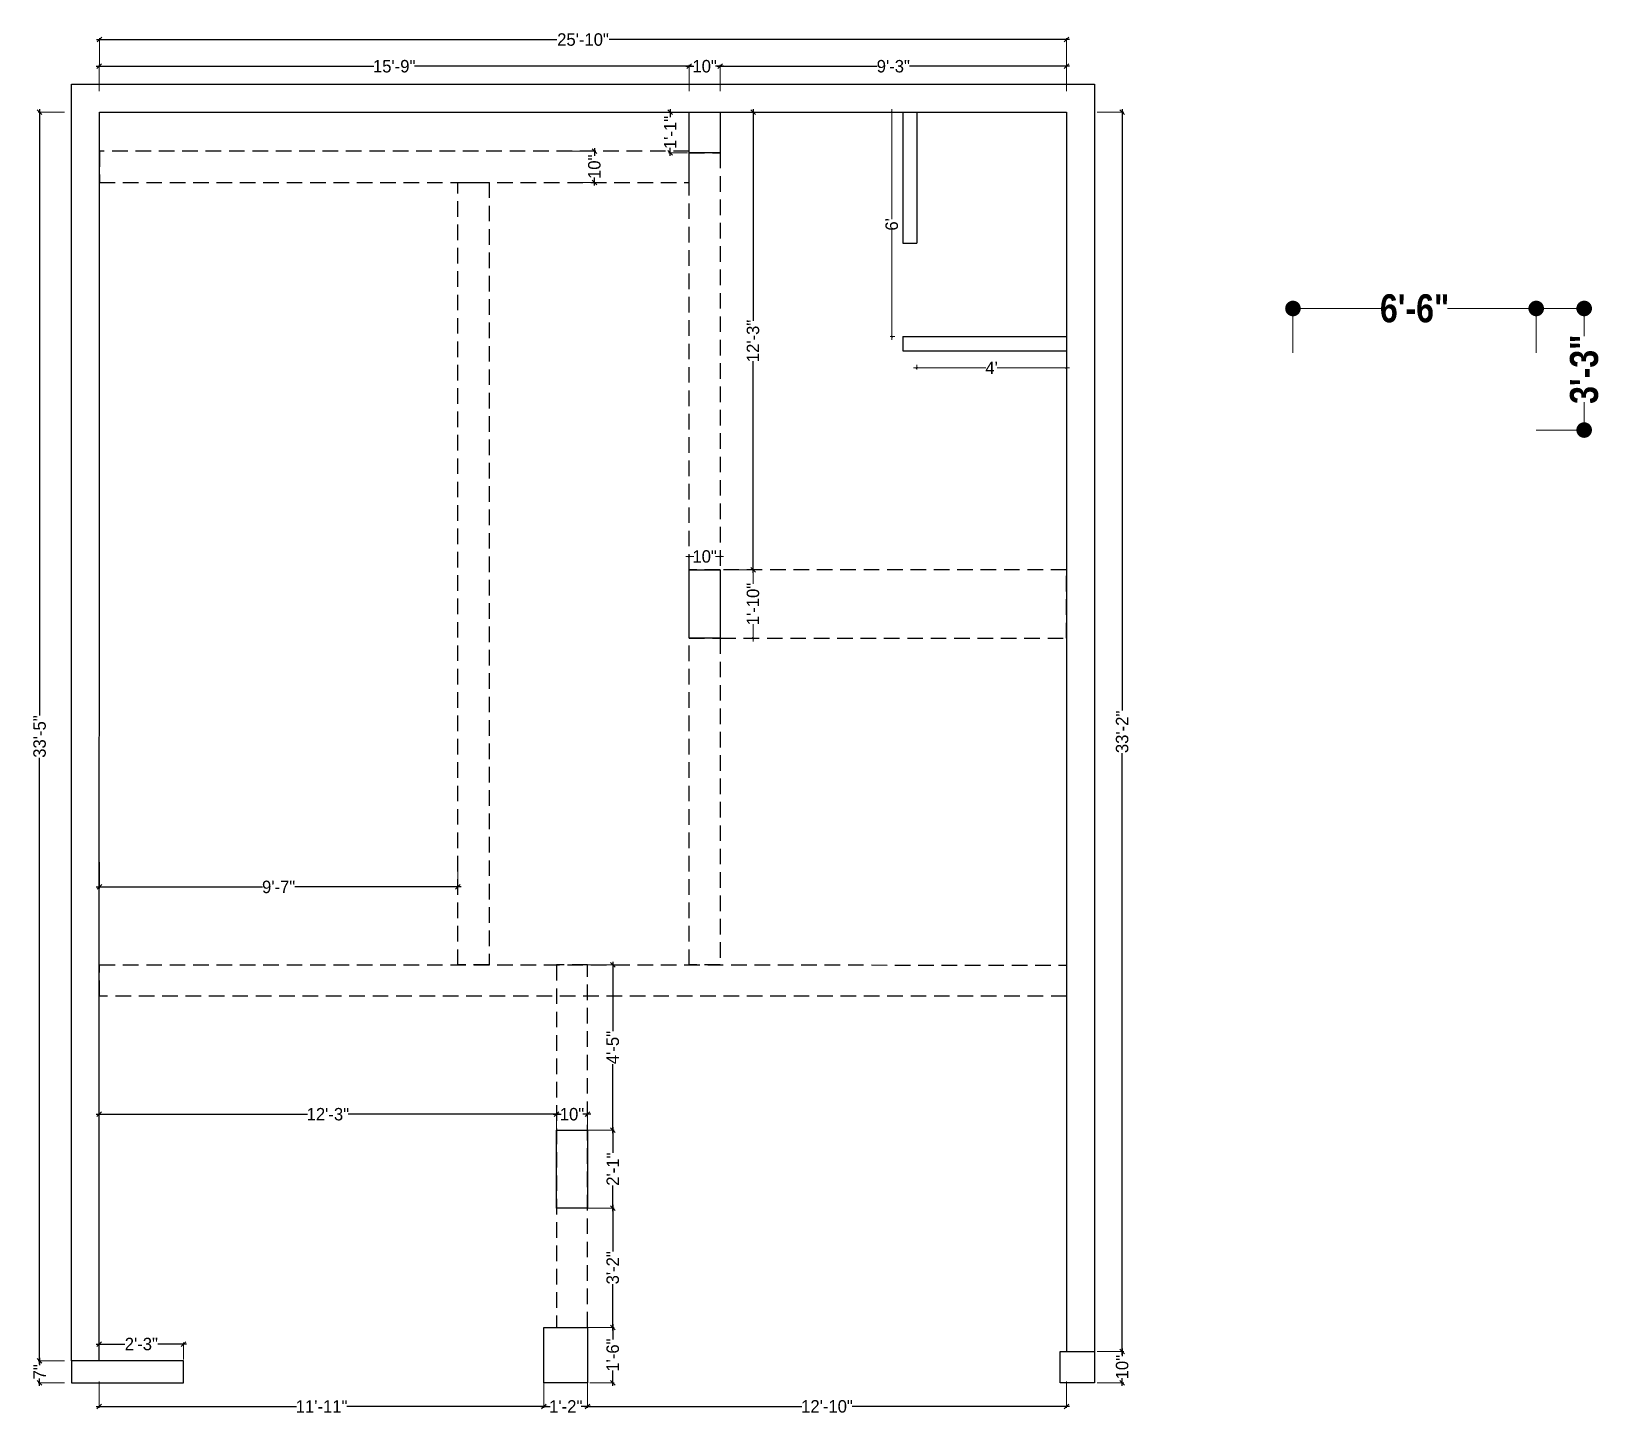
# Model space of a CAD drawing. Header units: millimetres. Extents: x 56222 to 3066687, y -650199 to -121287.
# Drawn here: x 134562 to 135066, y -183305 to -182862 of the extents above; entities that cross this region are included whole.
import ezdxf

# ---------------------------------------------------------------- set-up
doc = ezdxf.new("R2010")
doc.units = ezdxf.units.MM
doc.header["$MEASUREMENT"] = 0
doc.header["$PDMODE"] = 35
doc.linetypes.add('DASHED', pattern=[0.75, 0.5, -0.25])
doc.layers.get('Defpoints').update_dxf_attribs({"color": 220})
for name, color, linetype, lineweight in [('BEAM', 7, 'DASHED', 30), ('COLUMN', 1, 'Continuous', 30), ('dim', 5, 'Continuous', 20), ('wall', 7, 'Continuous', 30), ('XX~SLAB ( BEAM )~ ( DIM )', 7, 'Continuous', 9)]:
    doc.layers.add(name, color=color, linetype=linetype, lineweight=lineweight)
doc.styles.add('century g', font='GOTHIC.TTF')
doc.styles.add('Cn_BT_9 ( BOLD )', font='swisscb.ttf', dxfattribs={"height": 9})
doc.dimstyles.new('Archana', dxfattribs={"dimtxt": 2, "dimasz": 0.75, "dimexe": 0.5, "dimexo": 0.5, "dimgap": 0, "dimtad": 0, "dimzin": 0, "dimdsep": 46, "dimlunit": 4, "dimtxsty": 'century g', "dimblk": 'OBLIQUE', "dimcen": 0, "dimdle": 1, "dimclrd": 256, "dimclre": 256, "dimclrt": 256, "dimadec": 0, "dimazin": 0, "dimtfac": 1, "dimtofl": 0, "dimtmove": 1, "dimatfit": 3, "dimfxl": 1, "dimfxlon": 1, "dimtolj": 1, "dimtzin": 0, "dimlwd": -1, "dimlwe": -1, "dimarcsym": 0})
doc.dimstyles.new('Cn_BT_9 ( BOLD )', dxfattribs={"dimtxt": 9, "dimasz": 5, "dimexe": 1.5, "dimexo": 0, "dimgap": 0.09, "dimtad": 0, "dimzin": 3, "dimdsep": 46, "dimlunit": 4, "dimtxsty": 'Cn_BT_9 ( BOLD )', "dimblk": 'DOT', "dimcen": 0.09, "dimdle": 1.5, "dimclrd": 251, "dimclre": 251, "dimclrt": 5, "dimadec": 0, "dimazin": 0, "dimtfac": 0.75, "dimtofl": 0, "dimtmove": 0, "dimatfit": 3, "dimfxl": 0, "dimtolj": 1, "dimtzin": 0, "dimlwd": 15, "dimlwe": 15, "dimarcsym": 0})

msp = doc.modelspace()

# ---------------------------------------------------------------- blocks, each defined once
blk = doc.blocks.new('_Oblique')
at = {"layer": 'wall', "color": 0, "lineweight": -2}
blk.add_line((-0.5, -0.5), (0.5, 0.5), dxfattribs=at)
blk = doc.blocks.new('*D269')
at = {"layer": 'Defpoints', "color": 0, "lineweight": 30, "ltscale": 5, "transparency": 16777216}
for p in [(134782.8, -182872.99), (134782.8, -182887.72), (134893.8, -182887.72)]:
    blk.add_point(p, dxfattribs=at)
at = {"layer": 'dim', "color": 1, "lineweight": -2, "ltscale": 5, "transparency": 16777216}
for p, q in [((134781.8, -182872.99), (134833.08, -182872.99)), ((134894.8, -182872.99), (134843.52, -182872.99))]:
    blk.add_line(p, q, dxfattribs=at)
at = {"layer": 'dim', "color": 1, "ltscale": 5, "transparency": 16777216}
for p, q in [((134782.8, -182880.99), (134782.8, -182872.49)), ((134893.8, -182880.99), (134893.8, -182872.49))]:
    blk.add_line(p, q, dxfattribs=at)
at = {"layer": 'dim', "color": 1, "lineweight": -2, "ltscale": 5, "transparency": 16777216, "xscale": 1.5, "yscale": 1.5, "zscale": 1.5, "rotation": 180}
blk.add_blockref('_Oblique', (134782.8, -182872.99), dxfattribs=at)
at = {"layer": 'dim', "color": 1, "lineweight": -2, "ltscale": 5, "transparency": 16777216, "xscale": 1.5, "yscale": 1.5, "zscale": 1.5}
blk.add_blockref('_Oblique', (134893.8, -182872.99), dxfattribs=at)
at = {"layer": 'dim', "color": 5, "ltscale": 5, "transparency": 16777216, "insert": (134838.3, -182872.99), "char_height": 4, "attachment_point": 5, "style": 'century g'}
blk.add_mtext('\\A1;9\'-3"', dxfattribs=at)
blk = doc.blocks.new('*D270')
at = {"layer": 'Defpoints', "color": 0, "lineweight": 30, "ltscale": 5, "transparency": 16777216}
for p in [(134740.27, -183209.16), (134730.27, -183214.26), (134740.27, -183214.26)]:
    blk.add_point(p, dxfattribs=at)
at = {"layer": 'dim', "color": 1, "lineweight": -2, "ltscale": 5, "transparency": 16777216}
for p, q in [((134729.27, -183209.16), (134731.78, -183209.16)), ((134741.27, -183209.16), (134738.76, -183209.16))]:
    blk.add_line(p, q, dxfattribs=at)
at = {"layer": 'dim', "color": 1, "ltscale": 5, "transparency": 16777216}
for p, q in [((134730.27, -183213.76), (134730.27, -183208.66)), ((134740.27, -183213.76), (134740.27, -183208.66))]:
    blk.add_line(p, q, dxfattribs=at)
at = {"layer": 'dim', "color": 1, "lineweight": -2, "ltscale": 5, "transparency": 16777216, "xscale": 1.5, "yscale": 1.5, "zscale": 1.5, "rotation": 180}
blk.add_blockref('_Oblique', (134730.27, -183209.16), dxfattribs=at)
at = {"layer": 'dim', "color": 1, "lineweight": -2, "ltscale": 5, "transparency": 16777216, "xscale": 1.5, "yscale": 1.5, "zscale": 1.5}
blk.add_blockref('_Oblique', (134740.27, -183209.16), dxfattribs=at)
at = {"layer": 'dim', "color": 5, "ltscale": 5, "transparency": 16777216, "insert": (134735.27, -183209.16), "char_height": 4, "attachment_point": 5, "style": 'century g'}
blk.add_mtext('\\A1;10"', dxfattribs=at)
blk = doc.blocks.new('*D271')
at = {"layer": 'Defpoints', "color": 0, "lineweight": 30, "ltscale": 5, "transparency": 16777216}
for p in [(134845.8, -182929.72), (134893.8, -182929.72), (134893.8, -182969.73)]:
    blk.add_point(p, dxfattribs=at)
at = {"layer": 'dim', "color": 1, "ltscale": 5, "transparency": 16777216}
for p, q in [((134844.8, -182969.73), (134867.95, -182969.73)), ((134845.8, -182968.73), (134845.8, -182970.23)), ((134894.8, -182969.73), (134871.65, -182969.73)), ((134893.8, -182968.73), (134893.8, -182970.23))]:
    blk.add_line(p, q, dxfattribs=at)
at = {"layer": 'dim', "color": 1, "ltscale": 5, "transparency": 16777216, "xscale": 0.5, "yscale": 0.5, "zscale": 0.5, "rotation": 180}
blk.add_blockref('_Oblique', (134845.8, -182969.73), dxfattribs=at)
at = {"layer": 'dim', "color": 1, "ltscale": 5, "transparency": 16777216, "xscale": 0.5, "yscale": 0.5, "zscale": 0.5}
blk.add_blockref('_Oblique', (134893.8, -182969.73), dxfattribs=at)
at = {"layer": 'dim', "color": 5, "ltscale": 5, "transparency": 16777216, "insert": (134869.8, -182969.73), "char_height": 4, "attachment_point": 5, "style": 'century g'}
blk.add_mtext("\\A1;4'", dxfattribs=at)
blk = doc.blocks.new('*D272')
at = {"layer": 'Defpoints', "color": 0, "lineweight": 30, "ltscale": 5, "transparency": 16777216}
for p in [(134772.8, -182887.72), (134766.75, -182900.72), (134772.8, -182900.72)]:
    blk.add_point(p, dxfattribs=at)
at = {"layer": 'dim', "color": 1, "ltscale": 5, "transparency": 16777216}
for p, q in [((134772.3, -182887.72), (134766.25, -182887.72)), ((134772.3, -182900.72), (134766.25, -182900.72))]:
    blk.add_line(p, q, dxfattribs=at)
at = {"layer": 'dim', "color": 1, "lineweight": -2, "ltscale": 5, "transparency": 16777216}
for p, q in [((134766.75, -182886.72), (134766.75, -182889.26)), ((134766.75, -182901.72), (134766.75, -182899.18))]:
    blk.add_line(p, q, dxfattribs=at)
at = {"layer": 'dim', "color": 1, "lineweight": -2, "ltscale": 5, "transparency": 16777216, "xscale": 1.5, "yscale": 1.5, "zscale": 1.5}
for p, rotation in [((134766.75, -182887.72), 90), ((134766.75, -182900.72), 270)]:
    blk.add_blockref('_Oblique', p, dxfattribs=dict(at, rotation=rotation))
at = {"layer": 'dim', "color": 5, "ltscale": 5, "transparency": 16777216, "insert": (134766.75, -182894.22), "char_height": 4, "attachment_point": 5, "rotation": 90, "style": 'century g'}
blk.add_mtext('\\A1;1\'-1"', dxfattribs=at)
blk = doc.blocks.new('*D273')
at = {"layer": 'Defpoints', "color": 0, "lineweight": 30, "ltscale": 5, "transparency": 16777216}
for p in [(134782.8, -183030.24), (134772.8, -183034.48), (134782.8, -183034.48)]:
    blk.add_point(p, dxfattribs=at)
at = {"layer": 'dim', "color": 1, "ltscale": 5, "transparency": 16777216}
for p, q in [((134771.8, -183030.24), (134774.31, -183030.24)), ((134772.8, -183031.24), (134772.8, -183029.74)), ((134783.8, -183030.24), (134781.28, -183030.24)), ((134782.8, -183031.24), (134782.8, -183029.74))]:
    blk.add_line(p, q, dxfattribs=at)
at = {"layer": 'dim', "color": 1, "ltscale": 5, "transparency": 16777216, "xscale": 0.5, "yscale": 0.5, "zscale": 0.5, "rotation": 180}
blk.add_blockref('_Oblique', (134772.8, -183030.24), dxfattribs=at)
at = {"layer": 'dim', "color": 1, "ltscale": 5, "transparency": 16777216, "xscale": 0.5, "yscale": 0.5, "zscale": 0.5}
blk.add_blockref('_Oblique', (134782.8, -183030.24), dxfattribs=at)
at = {"layer": 'dim', "color": 5, "ltscale": 5, "transparency": 16777216, "insert": (134777.8, -183030.24), "char_height": 4, "attachment_point": 5, "style": 'century g'}
blk.add_mtext('\\A1;10"', dxfattribs=at)
blk = doc.blocks.new('*D274')
at = {"layer": 'Defpoints', "color": 0, "lineweight": 30, "ltscale": 5, "transparency": 16777216}
for p in [(134782.8, -183034.48), (134782.8, -183056.48), (134793.31, -183056.48)]:
    blk.add_point(p, dxfattribs=at)
at = {"layer": 'dim', "color": 1, "ltscale": 5, "transparency": 16777216}
for p, q in [((134792.31, -183034.48), (134793.81, -183034.48)), ((134793.31, -183033.48), (134793.31, -183038.97)), ((134793.31, -183057.48), (134793.31, -183051.98)), ((134792.31, -183056.48), (134793.81, -183056.48))]:
    blk.add_line(p, q, dxfattribs=at)
at = {"layer": 'dim', "color": 1, "ltscale": 5, "transparency": 16777216, "xscale": 0.5, "yscale": 0.5, "zscale": 0.5}
for p, rotation in [((134793.31, -183034.48), 90), ((134793.31, -183056.48), 270)]:
    blk.add_blockref('_Oblique', p, dxfattribs=dict(at, rotation=rotation))
at = {"layer": 'dim', "color": 5, "ltscale": 5, "transparency": 16777216, "insert": (134793.31, -183045.48), "char_height": 4, "attachment_point": 5, "rotation": 90, "style": 'century g'}
blk.add_mtext('\\A1;1\'-10"', dxfattribs=at)
blk = doc.blocks.new('*D252')
at = {"layer": 'Defpoints', "color": 0, "lineweight": 30, "ltscale": 5, "transparency": 16777216}
for p in [(134893.8, -182864.43), (134583.8, -182887.72), (134893.8, -182887.72)]:
    blk.add_point(p, dxfattribs=at)
at = {"layer": 'dim', "color": 1, "lineweight": -2, "ltscale": 5, "transparency": 16777216}
for p, q in [((134582.8, -182864.43), (134730.44, -182864.43)), ((134894.8, -182864.43), (134747.16, -182864.43))]:
    blk.add_line(p, q, dxfattribs=at)
at = {"layer": 'dim', "color": 1, "ltscale": 5, "transparency": 16777216}
for p, q in [((134583.8, -182872.43), (134583.8, -182863.93)), ((134893.8, -182872.43), (134893.8, -182863.93))]:
    blk.add_line(p, q, dxfattribs=at)
at = {"layer": 'dim', "color": 1, "lineweight": -2, "ltscale": 5, "transparency": 16777216, "xscale": 1.5, "yscale": 1.5, "zscale": 1.5, "rotation": 180}
blk.add_blockref('_Oblique', (134583.8, -182864.43), dxfattribs=at)
at = {"layer": 'dim', "color": 1, "lineweight": -2, "ltscale": 5, "transparency": 16777216, "xscale": 1.5, "yscale": 1.5, "zscale": 1.5}
blk.add_blockref('_Oblique', (134893.8, -182864.43), dxfattribs=at)
at = {"layer": 'dim', "color": 5, "ltscale": 5, "transparency": 16777216, "insert": (134738.8, -182864.43), "char_height": 4, "attachment_point": 5, "style": 'century g'}
blk.add_mtext('\\A1;25\'-10"', dxfattribs=at)
blk = doc.blocks.new('*D253')
at = {"layer": 'Defpoints', "color": 0, "lineweight": 30, "ltscale": 5, "transparency": 16777216}
for p in [(134893.8, -182887.72), (134902.8, -183285.28), (134911.68, -183285.28)]:
    blk.add_point(p, dxfattribs=at)
at = {"layer": 'dim', "color": 1, "ltscale": 5, "transparency": 16777216}
for p, q in [((134903.68, -182887.72), (134912.18, -182887.72)), ((134903.68, -183285.28), (134912.18, -183285.28))]:
    blk.add_line(p, q, dxfattribs=at)
at = {"layer": 'dim', "color": 1, "lineweight": -2, "ltscale": 5, "transparency": 16777216}
for p, q in [((134911.68, -182886.72), (134911.68, -183079.69)), ((134911.68, -183286.28), (134911.68, -183093.3))]:
    blk.add_line(p, q, dxfattribs=at)
at = {"layer": 'dim', "color": 1, "lineweight": -2, "ltscale": 5, "transparency": 16777216, "xscale": 1.5, "yscale": 1.5, "zscale": 1.5}
for p, rotation in [((134911.68, -182887.72), 90), ((134911.68, -183285.28), 270)]:
    blk.add_blockref('_Oblique', p, dxfattribs=dict(at, rotation=rotation))
at = {"layer": 'dim', "color": 5, "ltscale": 5, "transparency": 16777216, "insert": (134911.68, -183086.5), "char_height": 4, "attachment_point": 5, "rotation": 90, "style": 'century g'}
blk.add_mtext('\\A1;33\'-2"', dxfattribs=at)
blk = doc.blocks.new('*D254')
at = {"layer": 'Defpoints', "color": 0, "lineweight": 30, "ltscale": 5, "transparency": 16777216}
for p in [(134902.8, -183285.28), (134902.8, -183295.28), (134911.68, -183295.28)]:
    blk.add_point(p, dxfattribs=at)
at = {"layer": 'dim', "color": 1, "ltscale": 5, "transparency": 16777216}
for p, q in [((134903.68, -183285.28), (134912.18, -183285.28)), ((134903.68, -183295.28), (134912.18, -183295.28))]:
    blk.add_line(p, q, dxfattribs=at)
at = {"layer": 'dim', "color": 1, "lineweight": -2, "ltscale": 5, "transparency": 16777216}
for p, q in [((134911.68, -183284.28), (134911.68, -183286.79)), ((134911.68, -183296.28), (134911.68, -183293.76))]:
    blk.add_line(p, q, dxfattribs=at)
at = {"layer": 'dim', "color": 1, "lineweight": -2, "ltscale": 5, "transparency": 16777216, "xscale": 1.5, "yscale": 1.5, "zscale": 1.5}
for p, rotation in [((134911.68, -183285.28), 90), ((134911.68, -183295.28), 270)]:
    blk.add_blockref('_Oblique', p, dxfattribs=dict(at, rotation=rotation))
at = {"layer": 'dim', "color": 5, "ltscale": 5, "transparency": 16777216, "insert": (134911.68, -183290.28), "char_height": 4, "attachment_point": 5, "rotation": 90, "style": 'century g'}
blk.add_mtext('\\A1;10"', dxfattribs=at)
blk = doc.blocks.new('*D255')
at = {"layer": 'Defpoints', "color": 0, "lineweight": 30, "ltscale": 5, "transparency": 16777216}
for p in [(134772.8, -182872.99), (134772.8, -182887.72), (134782.8, -182887.72)]:
    blk.add_point(p, dxfattribs=at)
at = {"layer": 'dim', "color": 1, "lineweight": -2, "ltscale": 5, "transparency": 16777216}
for p, q in [((134771.8, -182872.99), (134774.31, -182872.99)), ((134783.8, -182872.99), (134781.28, -182872.99))]:
    blk.add_line(p, q, dxfattribs=at)
at = {"layer": 'dim', "color": 1, "ltscale": 5, "transparency": 16777216}
for p, q in [((134772.8, -182880.99), (134772.8, -182872.49)), ((134782.8, -182880.99), (134782.8, -182872.49))]:
    blk.add_line(p, q, dxfattribs=at)
at = {"layer": 'dim', "color": 1, "lineweight": -2, "ltscale": 5, "transparency": 16777216, "xscale": 1.5, "yscale": 1.5, "zscale": 1.5, "rotation": 180}
blk.add_blockref('_Oblique', (134772.8, -182872.99), dxfattribs=at)
at = {"layer": 'dim', "color": 1, "lineweight": -2, "ltscale": 5, "transparency": 16777216, "xscale": 1.5, "yscale": 1.5, "zscale": 1.5}
blk.add_blockref('_Oblique', (134782.8, -182872.99), dxfattribs=at)
at = {"layer": 'dim', "color": 5, "ltscale": 5, "transparency": 16777216, "insert": (134777.8, -182872.99), "char_height": 4, "attachment_point": 5, "style": 'century g'}
blk.add_mtext('\\A1;10"', dxfattribs=at)
blk = doc.blocks.new('*D256')
at = {"layer": 'Defpoints', "color": 0, "lineweight": 30, "ltscale": 5, "transparency": 16777216}
for p in [(134583.68, -182872.99), (134583.68, -182887.72), (134772.8, -182887.72)]:
    blk.add_point(p, dxfattribs=at)
at = {"layer": 'dim', "color": 1, "lineweight": -2, "ltscale": 5, "transparency": 16777216}
for p, q in [((134582.68, -182872.99), (134671.73, -182872.99)), ((134773.8, -182872.99), (134684.74, -182872.99))]:
    blk.add_line(p, q, dxfattribs=at)
at = {"layer": 'dim', "color": 1, "ltscale": 5, "transparency": 16777216}
for p, q in [((134583.68, -182880.99), (134583.68, -182872.49)), ((134772.8, -182880.99), (134772.8, -182872.49))]:
    blk.add_line(p, q, dxfattribs=at)
at = {"layer": 'dim', "color": 1, "lineweight": -2, "ltscale": 5, "transparency": 16777216, "xscale": 1.5, "yscale": 1.5, "zscale": 1.5, "rotation": 180}
blk.add_blockref('_Oblique', (134583.68, -182872.99), dxfattribs=at)
at = {"layer": 'dim', "color": 1, "lineweight": -2, "ltscale": 5, "transparency": 16777216, "xscale": 1.5, "yscale": 1.5, "zscale": 1.5}
blk.add_blockref('_Oblique', (134772.8, -182872.99), dxfattribs=at)
at = {"layer": 'dim', "color": 5, "ltscale": 5, "transparency": 16777216, "insert": (134678.24, -182872.99), "char_height": 4, "attachment_point": 5, "style": 'century g'}
blk.add_mtext('\\A1;15\'-9"', dxfattribs=at)
blk = doc.blocks.new('*D257')
at = {"layer": 'Defpoints', "color": 0, "lineweight": 30, "ltscale": 5, "transparency": 16777216}
for p in [(134782.8, -182887.72), (134782.8, -183034.48), (134793.31, -183034.48)]:
    blk.add_point(p, dxfattribs=at)
at = {"layer": 'dim', "color": 1, "ltscale": 5, "transparency": 16777216}
for p, q in [((134785.31, -182887.72), (134793.81, -182887.72)), ((134785.31, -183034.48), (134793.81, -183034.48))]:
    blk.add_line(p, q, dxfattribs=at)
at = {"layer": 'dim', "color": 1, "lineweight": -2, "ltscale": 5, "transparency": 16777216}
for p, q in [((134793.31, -182886.72), (134793.31, -182954.59)), ((134793.31, -183035.48), (134793.31, -182967.6))]:
    blk.add_line(p, q, dxfattribs=at)
at = {"layer": 'dim', "color": 1, "lineweight": -2, "ltscale": 5, "transparency": 16777216, "xscale": 1.5, "yscale": 1.5, "zscale": 1.5}
for p, rotation in [((134793.31, -182887.72), 90), ((134793.31, -183034.48), 270)]:
    blk.add_blockref('_Oblique', p, dxfattribs=dict(at, rotation=rotation))
at = {"layer": 'dim', "color": 5, "ltscale": 5, "transparency": 16777216, "insert": (134793.31, -182961.1), "char_height": 4, "attachment_point": 5, "rotation": 90, "style": 'century g'}
blk.add_mtext('\\A1;12\'-3"', dxfattribs=at)
blk = doc.blocks.new('*D258')
at = {"layer": 'Defpoints', "color": 0, "lineweight": 30, "ltscale": 5, "transparency": 16777216}
for p in [(134583.68, -182887.72), (134564.56, -183288.28), (134583.68, -183288.28)]:
    blk.add_point(p, dxfattribs=at)
at = {"layer": 'dim', "color": 1, "ltscale": 5, "transparency": 16777216}
for p, q in [((134572.56, -182887.72), (134564.06, -182887.72)), ((134572.56, -183288.28), (134564.06, -183288.28))]:
    blk.add_line(p, q, dxfattribs=at)
at = {"layer": 'dim', "color": 1, "lineweight": -2, "ltscale": 5, "transparency": 16777216}
for p, q in [((134564.56, -182886.72), (134564.56, -183081.19)), ((134564.56, -183289.28), (134564.56, -183094.8))]:
    blk.add_line(p, q, dxfattribs=at)
at = {"layer": 'dim', "color": 1, "lineweight": -2, "ltscale": 5, "transparency": 16777216, "xscale": 1.5, "yscale": 1.5, "zscale": 1.5}
for p, rotation in [((134564.56, -182887.72), 90), ((134564.56, -183288.28), 270)]:
    blk.add_blockref('_Oblique', p, dxfattribs=dict(at, rotation=rotation))
at = {"layer": 'dim', "color": 5, "ltscale": 5, "transparency": 16777216, "insert": (134564.56, -183088), "char_height": 4, "attachment_point": 5, "rotation": 90, "style": 'century g'}
blk.add_mtext('\\A1;33\'-5"', dxfattribs=at)
blk = doc.blocks.new('*D259')
at = {"layer": 'Defpoints', "color": 0, "lineweight": 30, "ltscale": 5, "transparency": 16777216}
for p in [(134574.8, -183288.28), (134564.56, -183295.28), (134574.8, -183295.28)]:
    blk.add_point(p, dxfattribs=at)
at = {"layer": 'dim', "color": 1, "ltscale": 5, "transparency": 16777216}
for p, q in [((134572.56, -183288.28), (134564.06, -183288.28)), ((134572.56, -183295.28), (134564.06, -183295.28))]:
    blk.add_line(p, q, dxfattribs=at)
at = {"layer": 'dim', "color": 1, "lineweight": -2, "ltscale": 5, "transparency": 16777216}
for p, q in [((134564.56, -183287.28), (134564.56, -183289.64)), ((134564.56, -183296.28), (134564.56, -183293.91))]:
    blk.add_line(p, q, dxfattribs=at)
at = {"layer": 'dim', "color": 1, "lineweight": -2, "ltscale": 5, "transparency": 16777216, "xscale": 1.5, "yscale": 1.5, "zscale": 1.5}
for p, rotation in [((134564.56, -183288.28), 90), ((134564.56, -183295.28), 270)]:
    blk.add_blockref('_Oblique', p, dxfattribs=dict(at, rotation=rotation))
at = {"layer": 'dim', "color": 5, "ltscale": 5, "transparency": 16777216, "insert": (134564.56, -183291.78), "char_height": 4, "attachment_point": 5, "rotation": 90, "style": 'century g'}
blk.add_mtext('\\A1;7"', dxfattribs=at)
blk = doc.blocks.new('*D260')
at = {"layer": 'Defpoints', "color": 0, "lineweight": 30, "ltscale": 5, "transparency": 16777216}
for p in [(134610.68, -183282.88), (134583.68, -183288.28), (134610.68, -183288.28)]:
    blk.add_point(p, dxfattribs=at)
at = {"layer": 'dim', "color": 1, "lineweight": -2, "ltscale": 5, "transparency": 16777216}
for p, q in [((134582.68, -183282.88), (134591.9, -183282.88)), ((134611.68, -183282.88), (134602.45, -183282.88))]:
    blk.add_line(p, q, dxfattribs=at)
at = {"layer": 'dim', "color": 1, "ltscale": 5, "transparency": 16777216}
for p, q in [((134583.68, -183287.78), (134583.68, -183282.38)), ((134610.68, -183287.78), (134610.68, -183282.38))]:
    blk.add_line(p, q, dxfattribs=at)
at = {"layer": 'dim', "color": 1, "lineweight": -2, "ltscale": 5, "transparency": 16777216, "xscale": 1.5, "yscale": 1.5, "zscale": 1.5, "rotation": 180}
blk.add_blockref('_Oblique', (134583.68, -183282.88), dxfattribs=at)
at = {"layer": 'dim', "color": 1, "lineweight": -2, "ltscale": 5, "transparency": 16777216, "xscale": 1.5, "yscale": 1.5, "zscale": 1.5}
blk.add_blockref('_Oblique', (134610.68, -183282.88), dxfattribs=at)
at = {"layer": 'dim', "color": 5, "ltscale": 5, "transparency": 16777216, "insert": (134597.18, -183282.88), "char_height": 4, "attachment_point": 5, "style": 'century g'}
blk.add_mtext('\\A1;2\'-3"', dxfattribs=at)
blk = doc.blocks.new('*D262')
at = {"layer": 'Defpoints', "color": 0, "lineweight": 30, "ltscale": 5, "transparency": 16777216}
for p in [(134740.27, -183214.26), (134740.77, -183239.26), (134748.34, -183239.26)]:
    blk.add_point(p, dxfattribs=at)
at = {"layer": 'dim', "color": 1, "lineweight": -2, "ltscale": 5, "transparency": 16777216}
for p, q in [((134748.34, -183213.26), (134748.34, -183221.49)), ((134748.34, -183240.26), (134748.34, -183232.04))]:
    blk.add_line(p, q, dxfattribs=at)
at = {"layer": 'dim', "color": 1, "ltscale": 5, "transparency": 16777216}
for p, q in [((134740.77, -183214.26), (134748.84, -183214.26)), ((134741.27, -183239.26), (134748.84, -183239.26))]:
    blk.add_line(p, q, dxfattribs=at)
at = {"layer": 'dim', "color": 1, "lineweight": -2, "ltscale": 5, "transparency": 16777216, "xscale": 1.5, "yscale": 1.5, "zscale": 1.5}
for p, rotation in [((134748.34, -183214.26), 90), ((134748.34, -183239.26), 270)]:
    blk.add_blockref('_Oblique', p, dxfattribs=dict(at, rotation=rotation))
at = {"layer": 'dim', "color": 5, "ltscale": 5, "transparency": 16777216, "insert": (134748.34, -183226.76), "char_height": 4, "attachment_point": 5, "rotation": 90, "style": 'century g'}
blk.add_mtext('\\A1;2\'-1"', dxfattribs=at)
blk = doc.blocks.new('*D263')
at = {"layer": 'Defpoints', "color": 0, "lineweight": 30, "ltscale": 5, "transparency": 16777216}
for p in [(134730.27, -183209.16), (134730.27, -183214.26), (134583.69, -183239.26)]:
    blk.add_point(p, dxfattribs=at)
at = {"layer": 'dim', "color": 1, "lineweight": -2, "ltscale": 5, "transparency": 16777216}
for p, q in [((134582.69, -183209.16), (134650.48, -183209.16)), ((134731.27, -183209.16), (134663.49, -183209.16))]:
    blk.add_line(p, q, dxfattribs=at)
at = {"layer": 'dim', "color": 1, "ltscale": 5, "transparency": 16777216}
for p, q in [((134583.69, -183217.16), (134583.69, -183208.66)), ((134730.27, -183213.76), (134730.27, -183208.66))]:
    blk.add_line(p, q, dxfattribs=at)
at = {"layer": 'dim', "color": 1, "lineweight": -2, "ltscale": 5, "transparency": 16777216, "xscale": 1.5, "yscale": 1.5, "zscale": 1.5, "rotation": 180}
blk.add_blockref('_Oblique', (134583.69, -183209.16), dxfattribs=at)
at = {"layer": 'dim', "color": 1, "lineweight": -2, "ltscale": 5, "transparency": 16777216, "xscale": 1.5, "yscale": 1.5, "zscale": 1.5}
blk.add_blockref('_Oblique', (134730.27, -183209.16), dxfattribs=at)
at = {"layer": 'dim', "color": 5, "ltscale": 5, "transparency": 16777216, "insert": (134656.98, -183209.16), "char_height": 4, "attachment_point": 5, "style": 'century g'}
blk.add_mtext('\\A1;12\'-3"', dxfattribs=at)
blk = doc.blocks.new('*D264')
at = {"layer": 'Defpoints', "color": 0, "lineweight": 30, "ltscale": 5, "transparency": 16777216}
for p in [(134735.27, -183239.26), (134735.27, -183277.54), (134748.34, -183277.54)]:
    blk.add_point(p, dxfattribs=at)
at = {"layer": 'dim', "color": 1, "lineweight": -2, "ltscale": 5, "transparency": 16777216}
for p, q in [((134748.34, -183238.26), (134748.34, -183253.14)), ((134748.34, -183278.54), (134748.34, -183263.66))]:
    blk.add_line(p, q, dxfattribs=at)
at = {"layer": 'dim', "color": 1, "ltscale": 5, "transparency": 16777216}
for p, q in [((134740.34, -183239.26), (134748.84, -183239.26)), ((134740.34, -183277.54), (134748.84, -183277.54))]:
    blk.add_line(p, q, dxfattribs=at)
at = {"layer": 'dim', "color": 1, "lineweight": -2, "ltscale": 5, "transparency": 16777216, "xscale": 1.5, "yscale": 1.5, "zscale": 1.5}
for p, rotation in [((134748.34, -183239.26), 90), ((134748.34, -183277.54), 270)]:
    blk.add_blockref('_Oblique', p, dxfattribs=dict(at, rotation=rotation))
at = {"layer": 'dim', "color": 5, "ltscale": 5, "transparency": 16777216, "insert": (134748.34, -183258.4), "char_height": 4, "attachment_point": 5, "rotation": 90, "style": 'century g'}
blk.add_mtext('\\A1;3\'-2"', dxfattribs=at)
blk = doc.blocks.new('*D265')
at = {"layer": 'Defpoints', "color": 0, "lineweight": 30, "ltscale": 5, "transparency": 16777216}
for p in [(134740.49, -183277.54), (134748.34, -183277.54), (134740.49, -183295.28)]:
    blk.add_point(p, dxfattribs=at)
at = {"layer": 'dim', "color": 1, "ltscale": 5, "transparency": 16777216}
for p, q in [((134740.99, -183277.54), (134748.84, -183277.54)), ((134740.99, -183295.28), (134748.84, -183295.28))]:
    blk.add_line(p, q, dxfattribs=at)
at = {"layer": 'dim', "color": 1, "lineweight": -2, "ltscale": 5, "transparency": 16777216}
for p, q in [((134748.34, -183276.54), (134748.34, -183281.45)), ((134748.34, -183296.28), (134748.34, -183291.37))]:
    blk.add_line(p, q, dxfattribs=at)
at = {"layer": 'dim', "color": 1, "lineweight": -2, "ltscale": 5, "transparency": 16777216, "xscale": 1.5, "yscale": 1.5, "zscale": 1.5}
for p, rotation in [((134748.34, -183277.54), 90), ((134748.34, -183295.28), 270)]:
    blk.add_blockref('_Oblique', p, dxfattribs=dict(at, rotation=rotation))
at = {"layer": 'dim', "color": 5, "ltscale": 5, "transparency": 16777216, "insert": (134748.34, -183286.41), "char_height": 4, "attachment_point": 5, "rotation": 90, "style": 'century g'}
blk.add_mtext('\\A1;1\'-6"', dxfattribs=at)
blk = doc.blocks.new('*D266')
at = {"layer": 'Defpoints', "color": 0, "lineweight": 30, "ltscale": 5, "transparency": 16777216}
for p in [(134893.8, -183285.28), (134740.27, -183294.54), (134893.8, -183302.87)]:
    blk.add_point(p, dxfattribs=at)
at = {"layer": 'dim', "color": 1, "ltscale": 5, "transparency": 16777216}
for p, q in [((134740.27, -183295.04), (134740.27, -183303.37)), ((134893.8, -183294.87), (134893.8, -183303.37))]:
    blk.add_line(p, q, dxfattribs=at)
at = {"layer": 'dim', "color": 1, "lineweight": -2, "ltscale": 5, "transparency": 16777216}
for p, q in [((134739.27, -183302.87), (134808.99, -183302.87)), ((134894.8, -183302.87), (134825.08, -183302.87))]:
    blk.add_line(p, q, dxfattribs=at)
at = {"layer": 'dim', "color": 1, "lineweight": -2, "ltscale": 5, "transparency": 16777216, "xscale": 1.5, "yscale": 1.5, "zscale": 1.5, "rotation": 180}
blk.add_blockref('_Oblique', (134740.27, -183302.87), dxfattribs=at)
at = {"layer": 'dim', "color": 1, "lineweight": -2, "ltscale": 5, "transparency": 16777216, "xscale": 1.5, "yscale": 1.5, "zscale": 1.5}
blk.add_blockref('_Oblique', (134893.8, -183302.87), dxfattribs=at)
at = {"layer": 'dim', "color": 5, "ltscale": 5, "transparency": 16777216, "insert": (134817.03, -183302.87), "char_height": 4, "attachment_point": 5, "style": 'century g'}
blk.add_mtext('\\A1;12\'-10"', dxfattribs=at)
blk = doc.blocks.new('*D267')
at = {"layer": 'Defpoints', "color": 0, "lineweight": 30, "ltscale": 5, "transparency": 16777216}
for p in [(134726.27, -183294.54), (134740.27, -183294.54), (134726.27, -183302.87)]:
    blk.add_point(p, dxfattribs=at)
at = {"layer": 'dim', "color": 1, "ltscale": 5, "transparency": 16777216}
for p, q in [((134726.27, -183295.04), (134726.27, -183303.37)), ((134740.27, -183295.04), (134740.27, -183303.37))]:
    blk.add_line(p, q, dxfattribs=at)
at = {"layer": 'dim', "color": 1, "lineweight": -2, "ltscale": 5, "transparency": 16777216}
for p, q in [((134725.27, -183302.87), (134728.31, -183302.87)), ((134741.27, -183302.87), (134738.23, -183302.87))]:
    blk.add_line(p, q, dxfattribs=at)
at = {"layer": 'dim', "color": 1, "lineweight": -2, "ltscale": 5, "transparency": 16777216, "xscale": 1.5, "yscale": 1.5, "zscale": 1.5, "rotation": 180}
blk.add_blockref('_Oblique', (134726.27, -183302.87), dxfattribs=at)
at = {"layer": 'dim', "color": 1, "lineweight": -2, "ltscale": 5, "transparency": 16777216, "xscale": 1.5, "yscale": 1.5, "zscale": 1.5}
blk.add_blockref('_Oblique', (134740.27, -183302.87), dxfattribs=at)
at = {"layer": 'dim', "color": 5, "ltscale": 5, "transparency": 16777216, "insert": (134733.27, -183302.87), "char_height": 4, "attachment_point": 5, "style": 'century g'}
blk.add_mtext('\\A1;1\'-2"', dxfattribs=at)
blk = doc.blocks.new('*D268')
at = {"layer": 'Defpoints', "color": 0, "lineweight": 30, "ltscale": 5, "transparency": 16777216}
for p in [(134583.68, -183288.28), (134726.27, -183294.54), (134583.68, -183302.87)]:
    blk.add_point(p, dxfattribs=at)
at = {"layer": 'dim', "color": 1, "ltscale": 5, "transparency": 16777216}
for p, q in [((134583.68, -183294.87), (134583.68, -183303.37)), ((134726.27, -183295.04), (134726.27, -183303.37))]:
    blk.add_line(p, q, dxfattribs=at)
at = {"layer": 'dim', "color": 1, "lineweight": -2, "ltscale": 5, "transparency": 16777216}
for p, q in [((134582.68, -183302.87), (134646.93, -183302.87)), ((134727.27, -183302.87), (134663.02, -183302.87))]:
    blk.add_line(p, q, dxfattribs=at)
at = {"layer": 'dim', "color": 1, "lineweight": -2, "ltscale": 5, "transparency": 16777216, "xscale": 1.5, "yscale": 1.5, "zscale": 1.5, "rotation": 180}
blk.add_blockref('_Oblique', (134583.68, -183302.87), dxfattribs=at)
at = {"layer": 'dim', "color": 1, "lineweight": -2, "ltscale": 5, "transparency": 16777216, "xscale": 1.5, "yscale": 1.5, "zscale": 1.5}
blk.add_blockref('_Oblique', (134726.27, -183302.87), dxfattribs=at)
at = {"layer": 'dim', "color": 5, "ltscale": 5, "transparency": 16777216, "insert": (134654.97, -183302.87), "char_height": 4, "attachment_point": 5, "style": 'century g'}
blk.add_mtext('\\A1;11\'-11"', dxfattribs=at)
blk = doc.blocks.new('*D275')
at = {"layer": 'Defpoints', "color": 0, "lineweight": 30, "ltscale": 5, "transparency": 16777216}
for p in [(134738.14, -183161.26), (134748.34, -183161.26), (134738.14, -183214.26)]:
    blk.add_point(p, dxfattribs=at)
at = {"layer": 'dim', "color": 1, "ltscale": 5, "transparency": 16777216}
for p, q in [((134740.34, -183161.26), (134748.84, -183161.26)), ((134740.34, -183214.26), (134748.84, -183214.26))]:
    blk.add_line(p, q, dxfattribs=at)
at = {"layer": 'dim', "color": 1, "lineweight": -2, "ltscale": 5, "transparency": 16777216}
for p, q in [((134748.34, -183160.26), (134748.34, -183182.48)), ((134748.34, -183215.26), (134748.34, -183193.05))]:
    blk.add_line(p, q, dxfattribs=at)
at = {"layer": 'dim', "color": 1, "lineweight": -2, "ltscale": 5, "transparency": 16777216, "xscale": 1.5, "yscale": 1.5, "zscale": 1.5}
for p, rotation in [((134748.34, -183161.26), 90), ((134748.34, -183214.26), 270)]:
    blk.add_blockref('_Oblique', p, dxfattribs=dict(at, rotation=rotation))
at = {"layer": 'dim', "color": 5, "ltscale": 5, "transparency": 16777216, "insert": (134748.34, -183187.76), "char_height": 4, "attachment_point": 5, "rotation": 90, "style": 'century g'}
blk.add_mtext('\\A1;4\'-5"', dxfattribs=at)
blk = doc.blocks.new('*D279')
at = {"layer": 'Defpoints', "color": 0, "lineweight": 30, "ltscale": 5, "transparency": 16777216}
for p in [(134583.72, -183127.33), (134698.68, -183127.33), (134698.68, -183136.25)]:
    blk.add_point(p, dxfattribs=at)
at = {"layer": 'dim', "color": 1, "ltscale": 5, "transparency": 16777216}
for p, q in [((134583.72, -183128.25), (134583.72, -183136.75)), ((134698.68, -183128.25), (134698.68, -183136.75))]:
    blk.add_line(p, q, dxfattribs=at)
at = {"layer": 'dim', "color": 1, "lineweight": -2, "ltscale": 5, "transparency": 16777216}
for p, q in [((134582.72, -183136.25), (134635.98, -183136.25)), ((134699.68, -183136.25), (134646.43, -183136.25))]:
    blk.add_line(p, q, dxfattribs=at)
at = {"layer": 'dim', "color": 1, "lineweight": -2, "ltscale": 5, "transparency": 16777216, "xscale": 1.5, "yscale": 1.5, "zscale": 1.5, "rotation": 180}
blk.add_blockref('_Oblique', (134583.72, -183136.25), dxfattribs=at)
at = {"layer": 'dim', "color": 1, "lineweight": -2, "ltscale": 5, "transparency": 16777216, "xscale": 1.5, "yscale": 1.5, "zscale": 1.5}
blk.add_blockref('_Oblique', (134698.68, -183136.25), dxfattribs=at)
at = {"layer": 'dim', "color": 5, "ltscale": 5, "transparency": 16777216, "insert": (134641.2, -183136.25), "char_height": 4, "attachment_point": 5, "style": 'century g'}
blk.add_mtext('\\A1;9\'-7"', dxfattribs=at)
blk = doc.blocks.new('*D282')
at = {"layer": 'Defpoints', "color": 0, "lineweight": 30, "ltscale": 5, "transparency": 16777216}
for p in [(134728.29, -182900.22), (134728.29, -182910.22), (134742.45, -182910.22)]:
    blk.add_point(p, dxfattribs=at)
at = {"layer": 'dim', "color": 1, "ltscale": 5, "transparency": 16777216}
for p, q in [((134734.45, -182900.22), (134742.95, -182900.22)), ((134734.45, -182910.22), (134742.95, -182910.22))]:
    blk.add_line(p, q, dxfattribs=at)
at = {"layer": 'dim', "color": 1, "lineweight": -2, "ltscale": 5, "transparency": 16777216}
for p, q in [((134742.45, -182899.22), (134742.45, -182901.73)), ((134742.45, -182911.22), (134742.45, -182908.7))]:
    blk.add_line(p, q, dxfattribs=at)
at = {"layer": 'dim', "color": 1, "lineweight": -2, "ltscale": 5, "transparency": 16777216, "xscale": 1.5, "yscale": 1.5, "zscale": 1.5}
for p, rotation in [((134742.45, -182900.22), 90), ((134742.45, -182910.22), 270)]:
    blk.add_blockref('_Oblique', p, dxfattribs=dict(at, rotation=rotation))
at = {"layer": 'dim', "color": 5, "ltscale": 5, "transparency": 16777216, "insert": (134742.45, -182905.22), "char_height": 4, "attachment_point": 5, "rotation": 90, "style": 'century g'}
blk.add_mtext('\\A1;10"', dxfattribs=at)
blk = doc.blocks.new('*D283')
at = {"layer": 'Defpoints', "color": 0, "lineweight": 30, "ltscale": 5, "transparency": 16777216}
for p in [(134841.3, -182887.72), (134837.81, -182959.72), (134841.3, -182959.72)]:
    blk.add_point(p, dxfattribs=at)
at = {"layer": 'dim', "color": 1, "ltscale": 5, "transparency": 16777216}
for p, q in [((134838.81, -182887.72), (134837.31, -182887.72)), ((134837.81, -182886.72), (134837.81, -182921.98)), ((134837.81, -182960.72), (134837.81, -182925.45)), ((134838.81, -182959.72), (134837.31, -182959.72))]:
    blk.add_line(p, q, dxfattribs=at)
at = {"layer": 'dim', "color": 1, "ltscale": 5, "transparency": 16777216, "xscale": 0.5, "yscale": 0.5, "zscale": 0.5}
for p, rotation in [((134837.81, -182887.72), 90), ((134837.81, -182959.72), 270)]:
    blk.add_blockref('_Oblique', p, dxfattribs=dict(at, rotation=rotation))
at = {"layer": 'dim', "color": 5, "ltscale": 5, "transparency": 16777216, "insert": (134837.81, -182923.72), "char_height": 4, "attachment_point": 5, "rotation": 90, "style": 'century g'}
blk.add_mtext("\\A1;6'", dxfattribs=at)
blk = doc.blocks.new('_Dot')
at = {"color": 0, "linetype": 'ByBlock', "lineweight": -2}
blk.add_line((-0.5, 0), (-1, 0), dxfattribs=at)
at = {"color": 0, "linetype": 'ByBlock', "const_width": 0.5}
blk.add_lwpolyline([(-0.25, 0, 1), (0.25, 0, 1)], format="xyb", close=True, dxfattribs=at)
blk = doc.blocks.new('*D285')
at = {"layer": 'Defpoints', "color": 0, "lineweight": 30, "transparency": 16777216}
for p in [(135044.44, -182950.68), (134966.44, -182964.94), (135044.44, -182964.94)]:
    blk.add_point(p, dxfattribs=at)
at = {"layer": 'XX~SLAB ( BEAM )~ ( DIM )', "color": 251, "lineweight": 15, "transparency": 16777216}
for p, q in [((134966.44, -182964.94), (134966.44, -182949.18)), ((134971.44, -182950.68), (134994.88, -182950.68)), ((135039.44, -182950.68), (135015.99, -182950.68)), ((135044.44, -182964.94), (135044.44, -182949.18))]:
    blk.add_line(p, q, dxfattribs=at)
at = {"layer": 'XX~SLAB ( BEAM )~ ( DIM )', "color": 251, "lineweight": 15, "transparency": 16777216, "xscale": 5, "yscale": 5, "zscale": 5, "rotation": 180}
blk.add_blockref('_Dot', (134966.44, -182950.68), dxfattribs=at)
at = {"layer": 'XX~SLAB ( BEAM )~ ( DIM )', "color": 251, "lineweight": 15, "transparency": 16777216, "xscale": 5, "yscale": 5, "zscale": 5}
blk.add_blockref('_Dot', (135044.44, -182950.68), dxfattribs=at)
at = {"layer": 'XX~SLAB ( BEAM )~ ( DIM )', "color": 5, "lineweight": 30, "transparency": 16777216, "insert": (135005.44, -182950.68), "char_height": 9, "attachment_point": 5, "style": 'Cn_BT_9 ( BOLD )'}
blk.add_mtext('\\A1;6\'-6"', dxfattribs=at)
blk = doc.blocks.new('*D286')
at = {"layer": 'Defpoints', "color": 0, "lineweight": 30, "transparency": 16777216}
for p in [(135044.44, -182950.68), (135044.44, -182989.68), (135059.82, -182989.68)]:
    blk.add_point(p, dxfattribs=at)
at = {"layer": 'XX~SLAB ( BEAM )~ ( DIM )', "color": 251, "lineweight": 15, "transparency": 16777216}
for p, q in [((135044.44, -182950.68), (135061.32, -182950.68)), ((135059.82, -182955.68), (135059.82, -182959.6)), ((135059.82, -182984.68), (135059.82, -182980.75)), ((135044.44, -182989.68), (135061.32, -182989.68))]:
    blk.add_line(p, q, dxfattribs=at)
at = {"layer": 'XX~SLAB ( BEAM )~ ( DIM )', "color": 251, "lineweight": 15, "transparency": 16777216, "xscale": 5, "yscale": 5, "zscale": 5}
for p, rotation in [((135059.82, -182950.68), 90), ((135059.82, -182989.68), 270)]:
    blk.add_blockref('_Dot', p, dxfattribs=dict(at, rotation=rotation))
at = {"layer": 'XX~SLAB ( BEAM )~ ( DIM )', "color": 5, "lineweight": 30, "transparency": 16777216, "insert": (135059.82, -182970.18), "char_height": 9, "attachment_point": 5, "rotation": 90, "style": 'Cn_BT_9 ( BOLD )'}
blk.add_mtext('\\A1;3\'-3"', dxfattribs=at)

# ---------------------------------------------------------------- dimensions: what is measured, and where the dimension line sits
at = {"layer": 'dim', "color": 1, "ltscale": 5}
for base, p1, p2, override, picture, middle in [((134893.796, -182864.427), (134583.796, -182887.716), (134893.796, -182887.716), {"dimtxt": 4, "dimasz": 1.5, "dimdec": 0, "dimclrd": 1, "dimclre": 1, "dimclrt": 5, "dimfxl": 8, "dimlwd": 65534}, '*D252', (134738.796, -182864.427)), ((134583.676, -182872.988), (134772.796, -182887.716), (134583.676, -182887.716), {"dimtxt": 4, "dimasz": 1.5, "dimdec": 0, "dimclrd": 1, "dimclre": 1, "dimclrt": 5, "dimfxl": 8, "dimlwd": 65534}, '*D256', (134678.236, -182872.988)), ((134772.796, -182872.988), (134782.796, -182887.716), (134772.796, -182887.716), {"dimtxt": 4, "dimasz": 1.5, "dimdec": 0, "dimclrd": 1, "dimclre": 1, "dimclrt": 5, "dimfxl": 8, "dimlwd": 65534}, '*D255', (134777.796, -182872.988)), ((134782.796, -182872.988), (134893.796, -182887.716), (134782.796, -182887.716), {"dimtxt": 4, "dimasz": 1.5, "dimdec": 0, "dimclrd": 1, "dimclre": 1, "dimclrt": 5, "dimfxl": 8, "dimlwd": 65534}, '*D269', (134838.296, -182872.988)), ((134893.796, -182969.732), (134845.796, -182929.716), (134893.796, -182929.716), {"dimtxt": 4, "dimasz": 0.5, "dimdec": 0, "dimclrd": 1, "dimclre": 1, "dimclrt": 5}, '*D271', (134869.796, -182969.732)), ((134782.796, -183030.236), (134772.796, -183034.476), (134782.796, -183034.476), {"dimtxt": 4, "dimasz": 0.5, "dimdec": 0, "dimclrd": 1, "dimclre": 1, "dimclrt": 5}, '*D273', (134777.796, -183030.236)), ((134698.684, -183136.255), (134583.724, -183127.332), (134698.684, -183127.332), {"dimtxt": 4, "dimasz": 1.5, "dimdec": 0, "dimclrd": 1, "dimclre": 1, "dimclrt": 5, "dimfxl": 8, "dimlwd": 65534}, '*D279', (134641.204, -183136.255)), ((134730.271, -183209.164), (134583.691, -183239.263), (134730.271, -183214.263), {"dimtxt": 4, "dimasz": 1.5, "dimdec": 0, "dimclrd": 1, "dimclre": 1, "dimclrt": 5, "dimfxl": 8, "dimlwd": 65534}, '*D263', (134656.981, -183209.164)), ((134740.271, -183209.164), (134730.271, -183214.263), (134740.271, -183214.263), {"dimtxt": 4, "dimasz": 1.5, "dimdec": 0, "dimclrd": 1, "dimclre": 1, "dimclrt": 5, "dimfxl": 8, "dimlwd": 65534}, '*D270', (134735.271, -183209.164)), ((134610.676, -183282.877), (134583.676, -183288.276), (134610.676, -183288.276), {"dimtxt": 4, "dimasz": 1.5, "dimdec": 0, "dimclrd": 1, "dimclre": 1, "dimclrt": 5, "dimfxl": 8, "dimlwd": 65534}, '*D260', (134597.176, -183282.877)), ((134583.676, -183302.871), (134726.271, -183294.543), (134583.676, -183288.276), {"dimtxt": 4, "dimasz": 1.5, "dimdec": 0, "dimclrd": 1, "dimclre": 1, "dimclrt": 5, "dimfxl": 8, "dimlwd": 65534}, '*D268', (134654.974, -183302.871)), ((134893.796, -183302.871), (134740.271, -183294.543), (134893.796, -183285.276), {"dimtxt": 4, "dimasz": 1.5, "dimdec": 0, "dimclrd": 1, "dimclre": 1, "dimclrt": 5, "dimfxl": 8, "dimlwd": 65534}, '*D266', (134817.034, -183302.871)), ((134726.271, -183302.871), (134740.271, -183294.543), (134726.271, -183294.543), {"dimtxt": 4, "dimasz": 1.5, "dimdec": 0, "dimclrd": 1, "dimclre": 1, "dimclrt": 5, "dimfxl": 8, "dimlwd": 65534}, '*D267', (134733.271, -183302.871))]:
    dim = msp.add_linear_dim(base=base, p1=p1, p2=p2, dimstyle='Archana', override=override, dxfattribs=at)
    dim.commit()
    dim.dimension.update_dxf_attribs({"geometry": picture, "text_midpoint": middle})
for base, p1, p2, override, picture, middle in [((134564.557, -183288.276), (134583.676, -182887.716), (134583.676, -183288.276), {"dimtxt": 4, "dimasz": 1.5, "dimdec": 0, "dimclrd": 1, "dimclre": 1, "dimclrt": 5, "dimfxl": 8, "dimlwd": 65534}, '*D258', (134564.557, -183087.996)), ((134766.748, -182900.716), (134772.796, -182887.716), (134772.796, -182900.716), {"dimtxt": 4, "dimasz": 1.5, "dimdec": 0, "dimclrd": 1, "dimclre": 1, "dimclrt": 5, "dimfxl": 8, "dimlwd": 65534}, '*D272', (134766.748, -182894.216)), ((134793.313, -183034.476), (134782.796, -182887.716), (134782.796, -183034.476), {"dimtxt": 4, "dimasz": 1.5, "dimdec": 0, "dimclrd": 1, "dimclre": 1, "dimclrt": 5, "dimfxl": 8, "dimlwd": 65534}, '*D257', (134793.313, -182961.096)), ((134837.809, -182959.716), (134841.296, -182887.716), (134841.296, -182959.716), {"dimtxt": 4, "dimasz": 0.5, "dimdec": 0, "dimclrd": 1, "dimclre": 1, "dimclrt": 5}, '*D283', (134837.809, -182923.716)), ((134911.679, -183285.276), (134893.796, -182887.716), (134902.796, -183285.276), {"dimtxt": 4, "dimasz": 1.5, "dimdec": 0, "dimclrd": 1, "dimclre": 1, "dimclrt": 5, "dimfxl": 8, "dimlwd": 65534}, '*D253', (134911.679, -183086.496)), ((134742.45, -182910.216), (134728.295, -182900.216), (134728.295, -182910.216), {"dimtxt": 4, "dimasz": 1.5, "dimdec": 0, "dimclrd": 1, "dimclre": 1, "dimclrt": 5, "dimfxl": 8, "dimlwd": 65534}, '*D282', (134742.45, -182905.216)), ((134793.313, -183056.476), (134782.796, -183034.476), (134782.796, -183056.476), {"dimtxt": 4, "dimasz": 0.5, "dimdec": 0, "dimclrd": 1, "dimclre": 1, "dimclrt": 5}, '*D274', (134793.313, -183045.476)), ((134748.337, -183161.263), (134738.143, -183214.263), (134738.143, -183161.263), {"dimtxt": 4, "dimasz": 1.5, "dimdec": 0, "dimclrd": 1, "dimclre": 1, "dimclrt": 5, "dimfxl": 8, "dimlwd": 65534}, '*D275', (134748.337, -183187.763)), ((134748.337, -183239.263), (134740.271, -183214.263), (134740.771, -183239.263), {"dimtxt": 4, "dimasz": 1.5, "dimdec": 0, "dimclrd": 1, "dimclre": 1, "dimclrt": 5, "dimfxl": 8, "dimlwd": 65534}, '*D262', (134748.337, -183226.763)), ((134748.337, -183277.543), (134735.271, -183239.263), (134735.271, -183277.543), {"dimtxt": 4, "dimasz": 1.5, "dimdec": 0, "dimclrd": 1, "dimclre": 1, "dimclrt": 5, "dimfxl": 8, "dimlwd": 65534}, '*D264', (134748.337, -183258.403)), ((134748.337, -183277.543), (134740.485, -183295.276), (134740.485, -183277.543), {"dimtxt": 4, "dimasz": 1.5, "dimdec": 0, "dimclrd": 1, "dimclre": 1, "dimclrt": 5, "dimfxl": 8, "dimlwd": 65534}, '*D265', (134748.337, -183286.41)), ((134564.557, -183295.276), (134574.796, -183288.276), (134574.796, -183295.276), {"dimtxt": 4, "dimasz": 1.5, "dimdec": 0, "dimclrd": 1, "dimclre": 1, "dimclrt": 5, "dimfxl": 8, "dimlwd": 65534}, '*D259', (134564.557, -183291.776)), ((134911.679, -183295.276), (134902.796, -183285.276), (134902.796, -183295.276), {"dimtxt": 4, "dimasz": 1.5, "dimdec": 0, "dimclrd": 1, "dimclre": 1, "dimclrt": 5, "dimfxl": 8, "dimlwd": 65534}, '*D254', (134911.679, -183290.276))]:
    dim = msp.add_linear_dim(base=base, p1=p1, p2=p2, angle=90, dimstyle='Archana', override=override, dxfattribs=at)
    dim.commit()
    dim.dimension.update_dxf_attribs({"geometry": picture, "text_midpoint": middle})
at = {"layer": 'XX~SLAB ( BEAM )~ ( DIM )', "color": 242, "lineweight": 30, "true_color": 0xcd2027}
dim = msp.add_linear_dim(base=(135044.437, -182950.675), p1=(134966.437, -182964.939), p2=(135044.437, -182964.939), dimstyle='Cn_BT_9 ( BOLD )', dxfattribs=at)
dim.commit()
dim.dimension.update_dxf_attribs({"geometry": '*D285', "text_midpoint": (135005.437, -182950.675)})
dim = msp.add_linear_dim(base=(135059.816, -182989.675), p1=(135044.437, -182950.675), p2=(135044.437, -182989.675), angle=90, dimstyle='Cn_BT_9 ( BOLD )', dxfattribs=at)
dim.commit()
dim.dimension.update_dxf_attribs({"geometry": '*D286', "text_midpoint": (135059.816, -182970.175)})

# ---------------------------------------------------------------- linework, layer by layer
at = {"layer": 'BEAM', "color": 159, "lineweight": 25, "ltscale": 10, "true_color": 0x22346e}
for points in [[(134772.796, -182900.216), (134583.785, -182900.216), (134583.785, -182910.216), (134772.796, -182910.216)], [(134772.796, -182900.716), (134782.796, -182900.716), (134782.796, -183034.476), (134772.796, -183034.476)], [(134698.684, -182910.216), (134708.684, -182910.216), (134708.685, -183161.257), (134698.684, -183161.257)], [(134782.796, -183056.476), (134893.796, -183056.476), (134893.796, -183034.476), (134782.796, -183034.476)], [(134772.796, -183056.476), (134782.796, -183056.476), (134782.796, -183161.263), (134772.796, -183161.263)], [(134893.862, -183171.276), (134583.778, -183171.229), (134583.778, -183161.239), (134893.862, -183161.286)], [(134730.271, -183277.543), (134740.271, -183277.543), (134740.271, -183161.263), (134730.271, -183161.263)]]:
    msp.add_lwpolyline(points, close=True, dxfattribs=at)
at = {"layer": 'COLUMN', "lineweight": 30, "ltscale": 10}
for points in [[(134772.796, -182887.716), (134782.796, -182887.716), (134782.796, -182900.716), (134772.796, -182900.716)], [(134772.796, -183034.476), (134782.796, -183034.476), (134782.796, -183056.476), (134772.796, -183056.476)], [(134740.271, -183239.263), (134730.271, -183239.263), (134730.271, -183214.263), (134740.271, -183214.263)], [(134726.271, -183277.543), (134740.271, -183277.543), (134740.271, -183295.276), (134726.271, -183295.276)], [(134574.796, -183295.276), (134610.676, -183295.276), (134610.676, -183288.276), (134574.796, -183288.276)], [(134891.796, -183285.276), (134902.796, -183285.276), (134902.796, -183295.276), (134891.796, -183295.276)]]:
    msp.add_lwpolyline(points, close=True, dxfattribs=at)
at = {"layer": 'wall', "lineweight": 30, "ltscale": 10}
for p, q in [((134574.796, -182878.716), (134902.796, -182878.716)), ((134902.796, -182878.716), (134902.796, -183285.276)), ((134583.796, -182887.716), (134893.796, -182887.716)), ((134841.296, -182887.716), (134841.296, -182929.716)), ((134845.796, -182887.716), (134845.796, -182929.716)), ((134893.796, -182887.716), (134893.796, -183285.276)), ((134841.296, -182929.716), (134845.796, -182929.716)), ((134841.296, -182959.716), (134841.296, -182964.216)), ((134841.296, -182959.716), (134893.796, -182959.716)), ((134841.296, -182964.216), (134893.796, -182964.216))]:
    msp.add_line(p, q, dxfattribs=at)
for points in [[(134574.796, -183288.276), (134574.796, -182878.716)], [(134583.676, -183288.276), (134583.796, -182887.716)]]:
    msp.add_lwpolyline(points, dxfattribs=at)

msp.set_redraw_order([(e.dxf.handle, doc.entitydb.next_handle()) for e in msp.query("TEXT MTEXT ATTDEF DIMENSION ARC_DIMENSION")])  # texts and dimensions are drawn at this point

doc.saveas('drawing.dxf')
